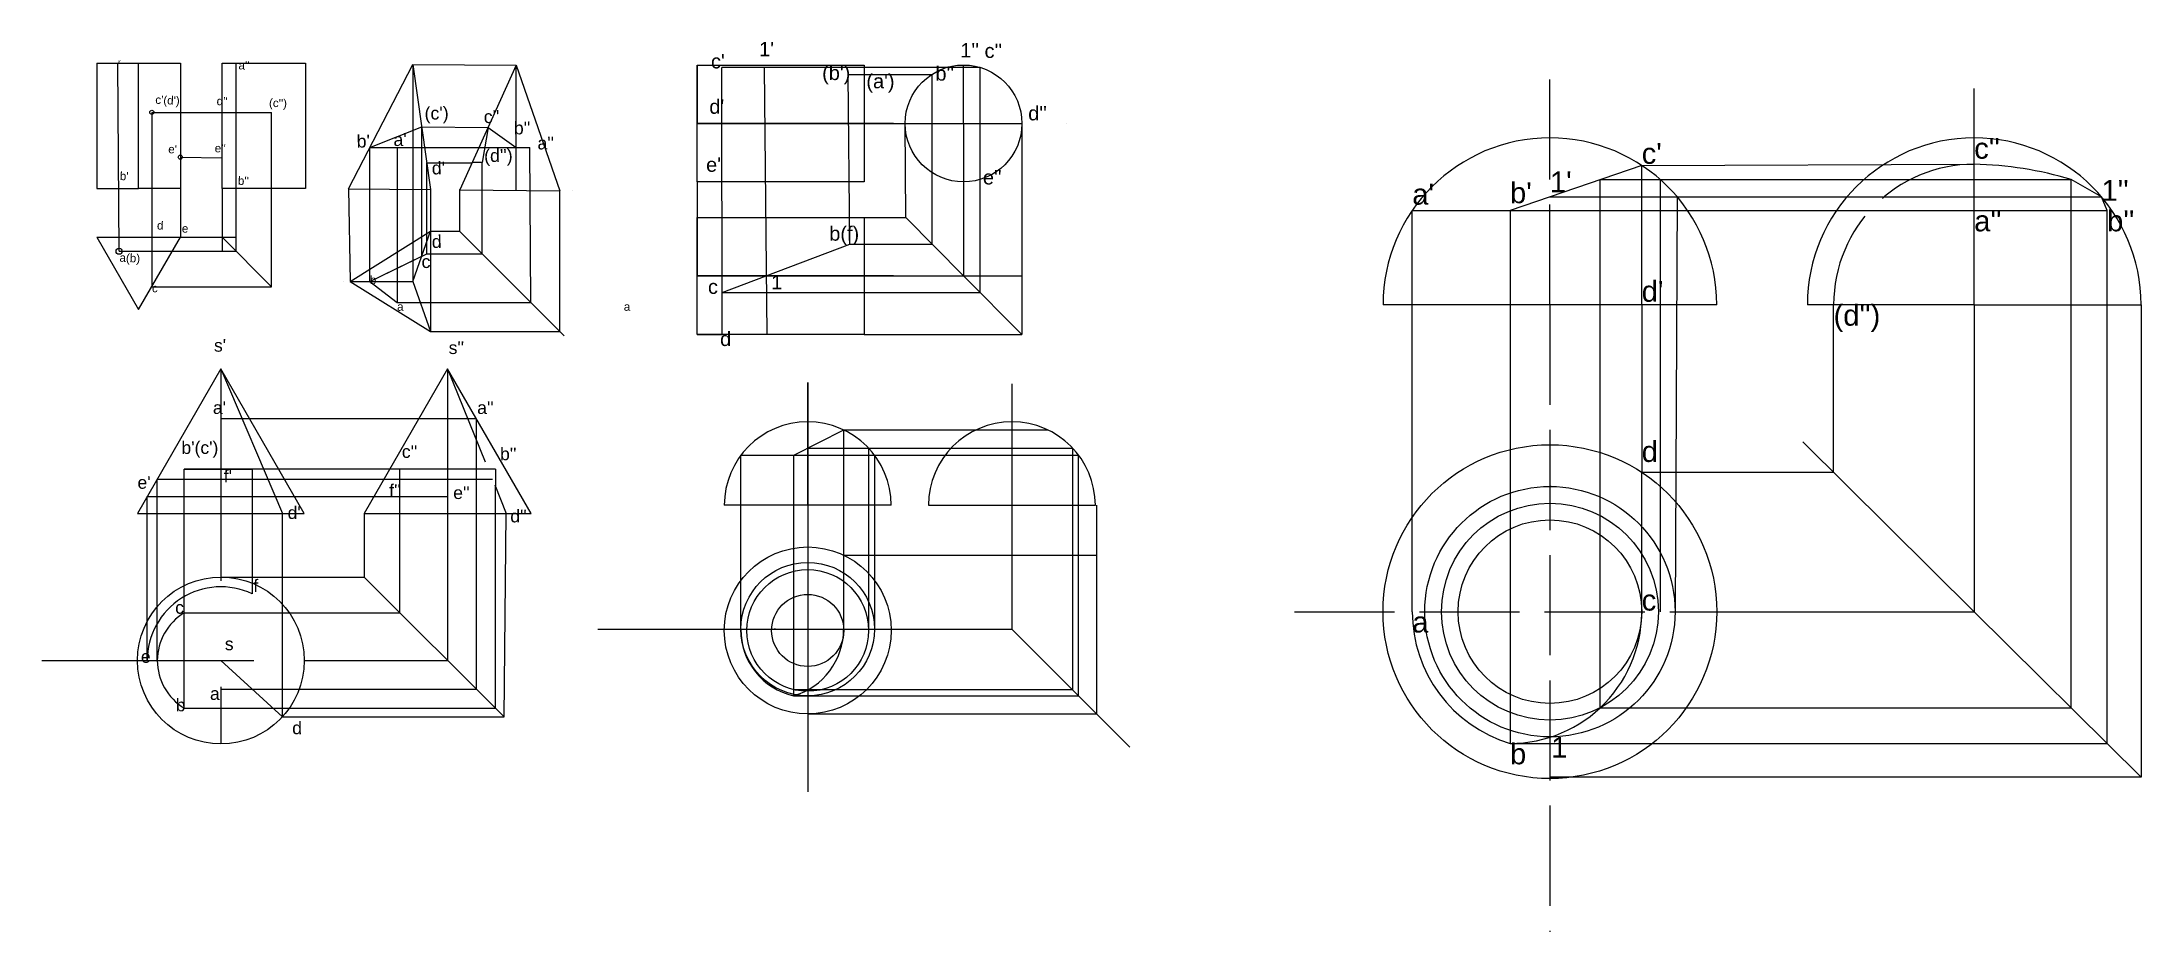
# Model space of a CAD drawing. Header units: millimetres. Extents: x -142 to 1878, y 891 to 3829.
# Drawn here: x 745.7 to 997.3, y 1850 to 1956.7 of the extents above; entities that cross this region are included whole.
import ezdxf

# ---------------------------------------------------------------- set-up
doc = ezdxf.new("R2010")
doc.units = ezdxf.units.MM
doc.linetypes.add('ACAD_ISO02W100', pattern=[15, 12, -3])
doc.linetypes.add('DASHEDX2', pattern=[38.1, 25.4, -12.7])
doc.styles.get("Standard").update_dxf_attribs({"font": 'arial.ttf'})

msp = doc.modelspace()

# ---------------------------------------------------------------- texts
at = {"color": 4}
for s, height, p in [("c'", 1.713, (825.9, 1953.5)), ("1'", 1.713, (831.66, 1954.96)), ("1''", 1.713, (855.78, 1954.82)), ("c''", 1.713, (858.69, 1954.76)), ("a'", 0.405, (754.79, 1954.12)), ("(b')", 1.713, (839.22, 1952.11)), ("(a')", 1.713, (844.52, 1951.12)), ("b''", 1.713, (852.8, 1952.04)), ("d'", 1.713, (825.7, 1948.07)), ("d''", 1.713, (863.92, 1947.28)), ("e'", 1.713, (825.31, 1941.12)), ("e''", 1.713, (858.49, 1939.6)), ('b(f)', 1.713, (840.07, 1932.86)), ('c', 1.71, (825.54, 1926.49)), ('1', 1.71, (833.12, 1927.03)), ("s'", 1.506, (766.32, 1919.56)), ("s''", 1.506, (794.45, 1919.28)), ('d', 1.71, (826.99, 1920.24)), ("a'", 1.506, (766.19, 1912.1)), ("a''", 1.506, (797.87, 1912.1)), ("b'(c')", 1.506, (762.42, 1907.31)), ("c''", 1.506, (788.84, 1906.84)), ("b''", 1.506, (800.61, 1906.56)), ("f'", 1.506, (767.49, 1903.89)), ("e'", 1.506, (757.15, 1903.14)), ("f''", 1.506, (787.33, 1902.18)), ("e''", 1.506, (795, 1901.91)), ("d'", 1.506, (775.15, 1899.52)), ("d''", 1.506, (801.84, 1899.11)), ('f', 1.51, (771.04, 1890.76)), ('c', 1.51, (761.67, 1888.16)), ('s', 1.51, (767.62, 1883.79)), ('e', 1.51, (757.56, 1882.28)), ('b', 1.51, (761.74, 1876.47)), ('a', 1.51, (765.84, 1877.84)), ('d', 1.51, (775.7, 1873.73))]:
    msp.add_text(s, height=height, dxfattribs=at).set_placement(p)
for s, height, rotation, p in [("a''", 0.995, 357.3988, (769.25, 1953.4)), ("c'(d')", 0.995, 357.3988, (759.27, 1949.27)), ("d''", 0.995, 357.3988, (766.62, 1949.11)), ("(c'')", 0.995, 357.3988, (772.9, 1948.91)), ("(c')", 1.527, 0.8645, (791.57, 1947.36)), ("c''", 1.527, 0.8645, (798.67, 1946.95)), ("b'", 1.527, 0.8645, (783.43, 1944.01)), ("a'", 1.527, 0.8645, (787.84, 1944.2)), ("b''", 1.527, 0.8645, (802.27, 1945.59)), ("a''", 1.527, 0.8645, (805.1, 1943.79)), ("e'", 0.995, 357.3988, (760.82, 1943.35)), ("e''", 0.995, 357.3988, (766.39, 1943.47)), ("(d'')", 1.527, 0.8645, (798.71, 1942.28)), ("b'", 0.995, 357.3988, (755.02, 1940.13)), ("b''", 0.995, 357.3988, (769.17, 1939.57)), ("d'", 1.527, 0.8645, (792.44, 1940.8)), ('d', 0.995, 357.3988, (759.47, 1934.21)), ('e', 0.995, 357.3988, (762.45, 1933.85)), ('d ', 1.527, 0.8645, (792.44, 1931.99)), ('a(b)', 0.995, 357.3988, (754.98, 1930.35)), ('c', 1.53, 0.8645, (791.21, 1929.58)), ('c', 0.995, 357.3988, (758.87, 1926.7))]:
    msp.add_text(s, height=height, rotation=rotation, dxfattribs=at).set_placement(p)
at = {"color": 4, "char_height": 2.5, "attachment_point": 1}
for s, insert in [("c''", (977.32, 1945.18)), ("c'", (937.46, 1944.57)), ("b'", (921.68, 1939.85)), ("a'", (909.96, 1939.68)), ("a''", (977.32, 1936.48)), ("b''", (993.25, 1936.48)), ("d'", (937.46, 1928.05)), ("(d'')", (960.46, 1925.18)), ('c', (937.46, 1891.04)), ('a', (909.96, 1888.41)), ('1', (926.62, 1873.41))]:
    msp.add_mtext(s, dxfattribs=dict(at, insert=insert))
at = {"color": 4, "attachment_point": 1}
for s, width, gutter_width, insert, char_height in [("1'", 4.547473508864641e-13, 12.5, (926.46, 1941.16), 2.5), ("1''", 4.547473508864641e-13, 12.5, (992.57, 1940.14), 2.5), ('b', 1.3894, 4.97, (785.01, 1928.66), 0.995), ('a', 1.4718, 4.97, (788.27, 1925.46), 0.995), ('a', 1.4718, 4.97, (815.45, 1925.46), 0.995), ('d', 4.547473508864641e-13, 12.5, (937.46, 1908.85), 2.5), ('b', 2.819433575496078e-11, 12.5, (921.68, 1872.62), 2.5)]:
    msp.add_mtext_dynamic_manual_height_columns(s, width=width, gutter_width=gutter_width, heights=[0], dxfattribs=dict(at, insert=insert, char_height=char_height))

# ---------------------------------------------------------------- linework, layer by layer
for p, q in [((752.29, 1954.12), (757.29, 1954.12)), ((752.29, 1954.12), (752.29, 1939.12)), ((757.29, 1939.12), (757.29, 1954.12)), ((757.29, 1954.12), (762.29, 1954.12)), ((762.29, 1954.12), (762.29, 1939.12)), ((767.29, 1954.12), (777.29, 1954.12)), ((767.29, 1939.12), (767.29, 1954.12)), ((777.29, 1954.12), (777.29, 1939.12)), ((782.46, 1939.08), (790.15, 1953.99)), ((790.15, 1953.99), (792.29, 1938.99)), ((802.54, 1953.9), (795.79, 1938.96)), ((802.54, 1938.9), (802.54, 1953.9)), ((802.54, 1953.9), (802.54, 1953.9)), ((802.54, 1953.9), (802.54, 1953.9)), ((802.54, 1953.9), (802.54, 1953.9)), ((802.54, 1953.9), (807.76, 1938.85)), ((824.25, 1953.91), (844.25, 1953.91)), ((824.25, 1939.91), (824.25, 1953.91)), ((824.25, 1953.91), (824.25, 1946.91)), ((844.25, 1953.91), (844.25, 1939.91)), ((799.17, 1946.43), (798.47, 1942.23)), ((799.17, 1946.43), (802.54, 1944.03)), ((824.25, 1946.91), (824.25, 1946.91)), ((785.01, 1944.03), (788.27, 1944.03)), ((802.54, 1944.03), (804.18, 1944.03)), ((752.29, 1939.12), (757.29, 1939.12)), ((762.29, 1939.12), (757.29, 1939.12)), ((777.29, 1939.12), (767.29, 1939.12)), ((782.46, 1939.08), (792.29, 1938.99)), ((795.79, 1938.96), (807.76, 1938.85)), ((795.79, 1938.95), (795.79, 1938.96)), ((809.29, 1938.84), (809.29, 1938.84)), ((844.25, 1939.91), (824.25, 1939.91)), ((824.25, 1935.64), (844.25, 1935.64)), ((824.25, 1921.64), (824.25, 1935.64)), ((824.25, 1935.64), (824.25, 1928.64)), ((824.25, 1935.64), (844.25, 1935.64)), ((824.25, 1921.64), (824.25, 1935.64)), ((824.25, 1935.64), (824.25, 1928.64)), ((824.25, 1935.64), (844.25, 1935.64)), ((824.25, 1921.64), (824.25, 1935.64)), ((824.25, 1935.64), (824.25, 1928.64)), ((844.25, 1935.64), (844.25, 1921.64)), ((844.25, 1935.64), (844.25, 1921.64)), ((844.25, 1935.64), (844.25, 1921.64)), ((752.29, 1933.28), (762.29, 1933.28)), ((752.29, 1933.28), (757.29, 1924.62)), ((757.29, 1924.62), (762.29, 1933.28)), ((782.65, 1927.99), (792.29, 1933.99)), ((790.15, 1927.99), (792.29, 1933.99)), ((792.29, 1933.99), (792.29, 1921.99)), ((785.01, 1927.99), (791.84, 1931.28)), ((781.9, 1927.99), (781.9, 1927.99)), ((782.65, 1927.99), (790.15, 1927.99)), ((782.65, 1927.99), (792.29, 1921.99)), ((790.15, 1927.99), (792.29, 1921.99)), ((824.25, 1928.64), (824.25, 1928.64)), ((824.25, 1928.64), (824.25, 1928.64)), ((824.25, 1928.64), (824.25, 1928.64)), ((946.46, 1925.18), (906.46, 1925.18)), ((977.32, 1925.18), (957.32, 1925.18)), ((977.32, 1925.18), (997.32, 1925.18)), ((792.29, 1921.99), (792.29, 1921.99)), ((844.25, 1921.64), (824.25, 1921.64)), ((844.25, 1921.64), (824.25, 1921.64)), ((844.25, 1921.64), (824.25, 1921.64)), ((767.15, 1917.49), (757.15, 1900.17)), ((777.15, 1900.17), (767.15, 1917.49)), ((767.15, 1917.49), (767.15, 1917.49)), ((767.15, 1917.49), (774.53, 1900.17)), ((794.33, 1917.49), (784.33, 1900.17)), ((804.33, 1900.17), (794.33, 1917.49)), ((835.81, 1907.16), (841.81, 1910.18)), ((841.81, 1895.18), (841.81, 1910.18)), ((841.81, 1910.18), (866.28, 1910.18)), ((829.49, 1907.16), (869.97, 1907.16)), ((757.15, 1900.17), (777.15, 1900.17)), ((784.33, 1900.17), (804.33, 1900.17)), ((847.49, 1901.16), (827.49, 1901.16)), ((851.97, 1901.16), (871.97, 1901.16)), ((841.81, 1886.32), (841.81, 1895.18)), ((833.63, 1886.32), (833.49, 1886.32)), ((767.15, 1882.56), (767.15, 1882.56)), ((767.15, 1882.56), (767.15, 1882.56)), ((767.15, 1882.56), (767.15, 1882.56)), ((767.15, 1882.56), (767.15, 1882.56)), ((767.15, 1882.56), (774.53, 1875.8))]:
    msp.add_line(p, q)
at = {"color": 4}
for p, q in [((754.95, 1931.6), (754.79, 1954.12)), ((768.97, 1931.6), (768.97, 1954.12)), ((790.15, 1953.99), (790.15, 1927.99)), ((790.15, 1953.99), (802.54, 1953.9)), ((827.25, 1921.64), (827.21, 1953.62)), ((858.17, 1953.62), (827.21, 1953.62)), ((832.26, 1953.62), (832.6, 1921.64)), ((834.25, 1953.91), (834.25, 1953.91)), ((834.25, 1953.91), (834.25, 1953.91)), ((834.25, 1953.91), (834.25, 1953.91)), ((852.42, 1952.74), (842.34, 1952.74)), ((842.53, 1932.44), (842.34, 1952.74)), ((852.42, 1932.44), (852.42, 1952.74)), ((856.17, 1946.91), (856.17, 1953.91)), ((858.17, 1926.64), (858.17, 1953.62)), ((758.87, 1948.24), (758.87, 1927.35)), ((758.87, 1948.24), (773.23, 1948.24)), ((773.23, 1927.35), (773.23, 1948.24)), ((762.29, 1946.62), (762.29, 1946.62)), ((791.22, 1930.99), (791.22, 1946.49)), ((791.22, 1946.49), (799.17, 1946.43)), ((849.25, 1935.64), (849.17, 1946.91)), ((856.17, 1946.91), (856.17, 1928.64)), ((863.17, 1946.91), (863.17, 1921.64)), ((762.29, 1942.87), (767.29, 1942.8)), ((762.29, 1942.62), (762.29, 1933.28)), ((785.01, 1927.99), (785.01, 1944.03)), ((785.01, 1944.03), (804.18, 1944.03)), ((785.01, 1944.03), (788.27, 1944.03)), ((788.27, 1944.03), (788.27, 1925.46)), ((788.27, 1944.03), (788.27, 1944.03)), ((804.29, 1925.46), (804.18, 1944.03)), ((791.84, 1931.28), (791.84, 1942.2)), ((791.84, 1942.2), (797.26, 1942.2)), ((798.47, 1942.23), (797.27, 1942.23)), ((798.47, 1931.28), (798.47, 1942.23)), ((937.46, 1941.88), (921.68, 1936.48)), ((932.48, 1876.89), (932.48, 1940.18)), ((932.48, 1940.18), (988.94, 1940.18)), ((937.46, 1941.88), (977.32, 1942.03)), ((937.46, 1925.18), (937.46, 1941.88)), ((939.69, 1940.18), (939.69, 1888.41)), ((988.94, 1876.89), (988.94, 1940.18)), ((992.57, 1938.12), (988.94, 1940.18)), ((762.29, 1939.12), (762.29, 1939.12)), ((762.29, 1939.12), (762.29, 1939.12)), ((762.29, 1939.12), (762.29, 1939.12)), ((767.29, 1939.12), (767.29, 1931.6)), ((782.46, 1939.08), (782.65, 1927.99)), ((792.29, 1938.99), (792.29, 1933.99)), ((795.76, 1938.99), (795.76, 1933.99)), ((807.76, 1921.99), (807.76, 1938.85)), ((824.25, 1939.91), (824.25, 1935.64)), ((926.46, 1938.12), (992.57, 1938.12)), ((941.71, 1938.12), (941.46, 1888.41)), ((993.25, 1936.48), (992.57, 1938.12)), ((844.25, 1935.64), (849.25, 1935.64)), ((849.25, 1935.64), (856.17, 1928.64)), ((909.96, 1888.41), (909.96, 1936.48)), ((909.96, 1936.48), (921.68, 1936.48)), ((921.68, 1936.48), (921.68, 1872.62)), ((921.68, 1936.48), (977.32, 1936.48)), ((977.32, 1936.48), (993.25, 1936.48)), ((993.25, 1872.62), (993.25, 1936.48)), ((762.29, 1933.28), (768.97, 1933.28)), ((767.29, 1933.28), (773.23, 1927.35)), ((773.23, 1933.28), (773.23, 1933.28)), ((792.29, 1933.99), (795.76, 1933.99)), ((795.76, 1933.99), (806.37, 1923.38)), ((832.53, 1928.64), (842.53, 1932.44)), ((842.53, 1932.44), (852.42, 1932.44)), ((754.95, 1931.6), (768.97, 1931.6)), ((785.01, 1927.99), (791.22, 1930.99)), ((791.84, 1931.28), (798.47, 1931.28)), ((792.29, 1931.51), (792.29, 1931.51)), ((792.29, 1931.51), (792.29, 1931.51)), ((792.29, 1931.51), (792.29, 1931.51)), ((786.03, 1927.99), (786.03, 1927.99)), ((786.03, 1927.99), (786.03, 1927.99)), ((827.25, 1926.64), (832.53, 1928.64)), ((847.79, 1928.64), (863.17, 1928.64)), ((856.17, 1928.64), (856.17, 1928.64)), ((856.17, 1928.64), (856.17, 1928.64)), ((856.17, 1928.64), (863.17, 1921.64)), ((758.87, 1927.35), (773.23, 1927.35)), ((788.27, 1925.46), (804.29, 1925.46)), ((827.25, 1921.64), (827.25, 1926.64)), ((827.25, 1926.64), (827.25, 1926.64)), ((827.25, 1926.64), (858.17, 1926.64)), ((937.46, 1925.18), (937.46, 1905.11)), ((960.46, 1905.11), (960.46, 1925.18)), ((977.32, 1925.18), (977.32, 1888.41)), ((997.32, 1925.18), (997.32, 1868.59)), ((806.37, 1923.38), (808.29, 1921.46)), ((792.29, 1921.99), (807.76, 1921.99)), ((824.25, 1921.64), (827.25, 1921.64)), ((827.25, 1921.64), (827.25, 1921.64)), ((827.25, 1921.64), (827.25, 1921.64)), ((827.25, 1921.64), (827.25, 1921.64)), ((844.25, 1921.64), (863.17, 1921.64)), ((794.33, 1917.49), (794.33, 1882.56)), ((797.78, 1911.52), (767.15, 1911.52)), ((797.78, 1879.11), (797.78, 1911.52)), ((800.05, 1907.59), (800.05, 1907.59)), ((800.05, 1907.59), (800.05, 1907.59)), ((837.49, 1908.01), (869.25, 1908.01)), ((844.78, 1908.01), (844.78, 1908.01)), ((844.78, 1908.01), (844.78, 1886.32)), ((869.25, 1908.01), (869.25, 1879.03)), ((977.32, 1888.41), (956.79, 1908.75)), ((762.76, 1876.84), (762.76, 1905.49)), ((800.05, 1905.49), (762.76, 1905.49)), ((762.76, 1905.49), (769.74, 1905.49)), ((769.74, 1905.49), (769.74, 1905.49)), ((769.74, 1905.49), (770.91, 1905.49)), ((770.91, 1905.49), (770.91, 1890.55)), ((788.61, 1888.28), (788.61, 1905.49)), ((800.05, 1905.49), (800.05, 1905.49)), ((800.05, 1905.49), (800.05, 1903.4)), ((829.49, 1886.21), (829.49, 1907.16)), ((835.81, 1878.34), (835.81, 1907.16)), ((837.49, 1907.16), (861.97, 1907.16)), ((845.49, 1907.16), (845.49, 1886.32)), ((869.95, 1878.34), (869.95, 1907.16)), ((937.46, 1888.41), (937.46, 1905.11)), ((937.46, 1905.11), (960.46, 1905.11)), ((758.32, 1882.56), (758.32, 1902.2)), ((758.32, 1902.2), (794.33, 1902.2)), ((759.53, 1882.56), (759.53, 1904.28)), ((759.53, 1904.28), (799.69, 1904.28)), ((800.05, 1876.84), (800.05, 1903.4)), ((800.05, 1903.4), (800.05, 1903.4)), ((774.53, 1875.8), (774.53, 1900.17)), ((784.33, 1900.17), (784.33, 1892.56)), ((801.09, 1875.8), (801.36, 1900.17)), ((861.97, 1901.16), (861.97, 1886.32)), ((872.13, 1876.16), (872.13, 1901.16)), ((841.81, 1895.18), (872.13, 1895.18)), ((767.15, 1892.56), (784.33, 1892.56)), ((784.33, 1892.56), (801.09, 1875.8)), ((762.76, 1882.56), (762.76, 1888.28)), ((762.76, 1888.28), (788.61, 1888.28)), ((926.46, 1888.41), (926.46, 1888.41)), ((946.46, 1888.41), (977.32, 1888.41)), ((977.32, 1888.41), (997.32, 1868.59)), ((847.49, 1886.32), (861.97, 1886.32)), ((861.97, 1886.32), (876.11, 1872.17)), ((757.15, 1882.56), (758.32, 1882.56)), ((758.32, 1882.56), (767.15, 1882.56)), ((777.15, 1882.56), (794.33, 1882.56)), ((767.15, 1879.11), (797.78, 1879.11)), ((869.25, 1879.03), (835.81, 1879.03)), ((835.81, 1878.34), (869.95, 1878.34)), ((762.76, 1876.84), (800.05, 1876.84)), ((774.53, 1875.8), (801.09, 1875.8)), ((837.49, 1876.16), (872.13, 1876.16)), ((932.48, 1876.89), (988.94, 1876.89)), ((921.68, 1872.62), (993.25, 1872.62)), ((997.32, 1868.59), (926.46, 1868.59))]:
    msp.add_line(p, q, dxfattribs=at)
at = {"color": 8, "linetype": 'ACAD_ISO02W100'}
for p, q in [((926.46, 1925.18), (926.46, 1953.89)), ((868.53, 1946.91), (868.53, 1946.91)), ((868.53, 1946.91), (868.53, 1946.91)), ((868.53, 1946.91), (868.53, 1946.91)), ((868.53, 1946.91), (868.53, 1946.91)), ((895.83, 1888.41), (946.46, 1888.41))]:
    msp.add_line(p, q, dxfattribs=at)
at = {"color": 8}
for p, q in [((977.32, 1925.18), (977.32, 1951.11)), ((856.17, 1946.91), (863.17, 1946.91)), ((837.49, 1901.16), (837.49, 1915.86)), ((837.49, 1915.86), (837.49, 1866.82)), ((861.97, 1915.69), (861.97, 1901.16)), ((861.97, 1901.16), (861.97, 1892.14)), ((812.32, 1886.32), (861.97, 1886.32))]:
    msp.add_line(p, q, dxfattribs=at)
at = {"linetype": 'DASHEDX2'}
for p, q in [((785.01, 1944.03), (791.22, 1946.49)), ((767.15, 1917.49), (767.15, 1872.56)), ((745.7, 1882.56), (794.33, 1882.56))]:
    msp.add_line(p, q, dxfattribs=at)
at = {"color": 8, "linetype": 'DASHEDX2'}
for p, q in [((824.25, 1946.91), (847.79, 1946.91)), ((847.79, 1946.91), (824.25, 1946.91)), ((847.79, 1946.91), (863.17, 1946.91)), ((824.25, 1928.64), (847.79, 1928.64)), ((847.79, 1928.64), (824.25, 1928.64)), ((824.25, 1928.64), (847.79, 1928.64)), ((847.79, 1928.64), (824.25, 1928.64)), ((824.25, 1928.64), (847.79, 1928.64)), ((847.79, 1928.64), (824.25, 1928.64))]:
    msp.add_line(p, q, dxfattribs=at)
at = {"color": 0}
msp.add_line((785.01, 1927.99), (788.27, 1925.46), dxfattribs=at)
at = {"color": 4, "linetype": 'ACAD_ISO02W100'}
msp.add_line((926.46, 1925.18), (926.46, 1850.03), dxfattribs=at)
at = {"linetype": 'ACAD_ISO02W100'}
msp.add_line((794.33, 1917.49), (801.36, 1900.17), dxfattribs=at)
for centre, radius in [((867.55, 1901.16), 1010), ((926.46, 1888.41), 20), ((837.49, 1886.16), 10), ((767.15, 1882.56), 10)]:
    msp.add_circle(centre, radius)
at = {"color": 4}
for centre, radius in [((856.17, 1946.91), 7), ((758.87, 1948.24), 0.248), ((762.29, 1942.87), 0.248), ((754.95, 1931.6), 0.373), ((926.46, 1888.41), 15), ((926.46, 1888.41), 13), ((926.46, 1888.41), 11), ((837.49, 1886.32), 8), ((837.49, 1886.16), 7.29), ((837.49, 1886.16), 4.32)]:
    msp.add_circle(centre, radius, dxfattribs=at)
for centre, radius, start, end in [((926.46, 1925.18), 20, 0, 180), ((977.32, 1925.18), 20, 0, 180), ((837.49, 1901.16), 10, 0, 180), ((861.97, 1901.16), 10, 0, 180), ((837.49, 1886.16), 8, 178.877, 257.8396), ((833.49, 1886.32), 8.31, 286.1489, 359.9616)]:
    msp.add_arc(centre, radius, start, end)
at = {"color": 4, "linetype": 'ACAD_ISO02W100'}
for centre, radius, start, end in [((977.32, 1925.18), 16.85, 90, 180), ((976.33, 1898.5), 43.54, 73.1636, 88.7052)]:
    msp.add_arc(centre, radius, start, end, dxfattribs=at)
at = {"color": 4}
for centre, radius, start, end in [((921.68, 1888.41), 15.79, 71.765, 72.3781), ((767.15, 1882.56), 8.83, 64.8369, 180), ((766.2, 1882.56), 6.67, 121.0197, 238.9803), ((926.46, 1888.41), 16.5, 180, 253.1572), ((921.68, 1888.41), 15.79, 270, 2.1743)]:
    msp.add_arc(centre, radius, start, end, dxfattribs=at)

msp.set_redraw_order([(e.dxf.handle, doc.entitydb.next_handle()) for e in msp.query("TEXT MTEXT ATTDEF DIMENSION ARC_DIMENSION")])  # texts and dimensions are drawn at this point

doc.saveas('drawing.dxf')
